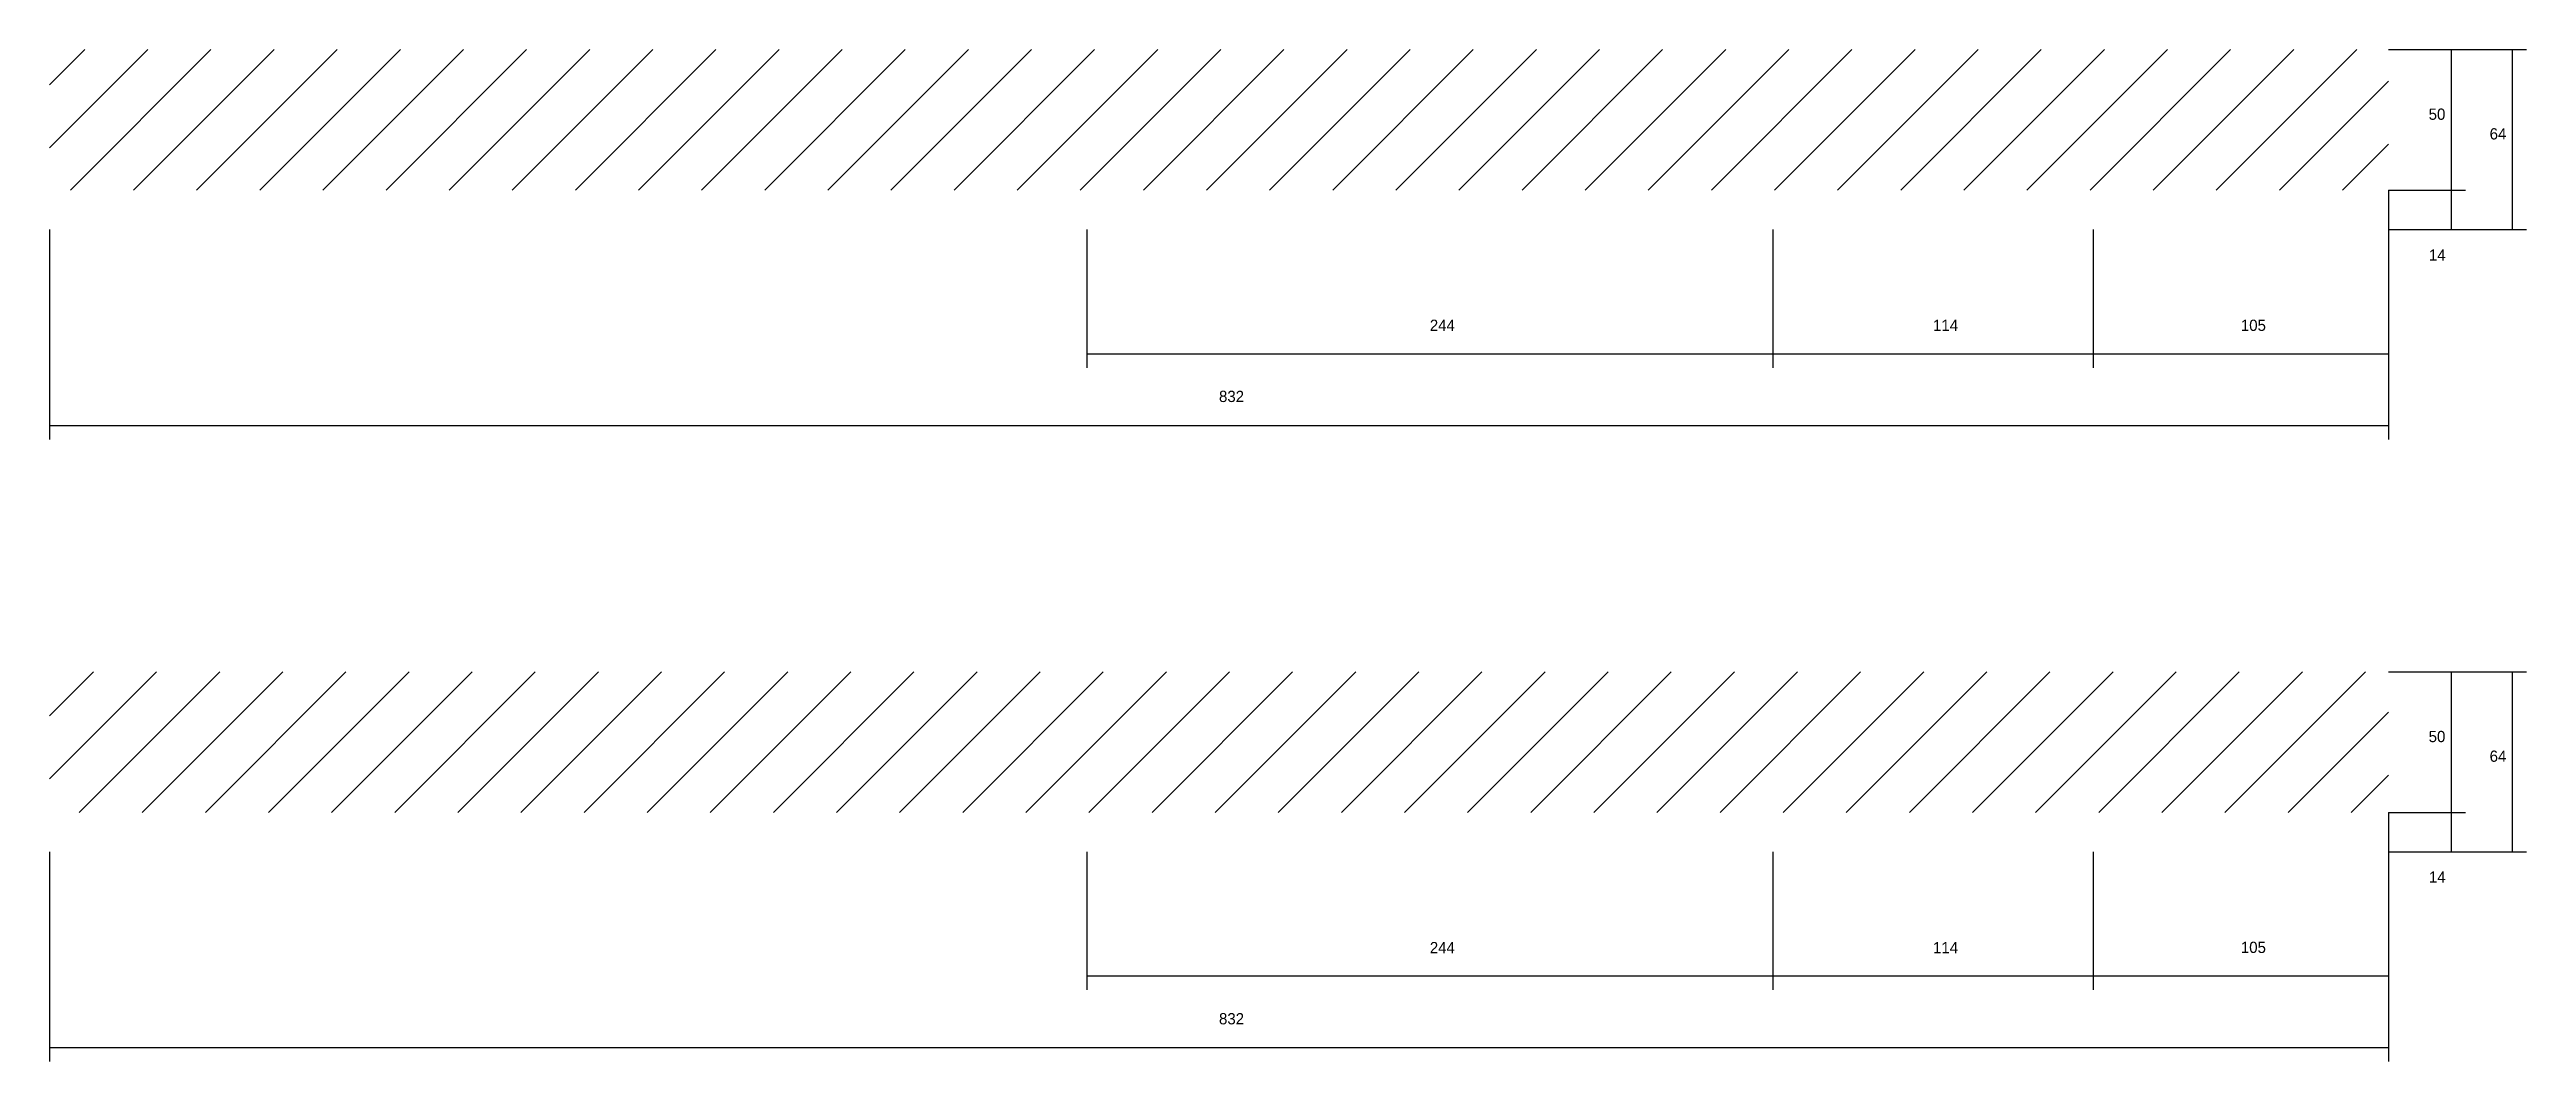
# Model space of a CAD drawing. Header units: metres. Extents: x 3217 to 5430, y 7871 to 9160.
# Drawn here: x 3217 to 4098, y 8707 to 9067 of the extents above; entities that cross this region are included whole.
import ezdxf

# ---------------------------------------------------------------- set-up
doc = ezdxf.new("R2010")
doc.units = ezdxf.units.M
for name, color, linetype in [('COTA', 2, 'Continuous'), ('Paineis', 7, 'Continuous'), ('REAPROVEITAMENTO', 3, 'Continuous')]:
    doc.layers.add(name, color=color, linetype=linetype)

msp = doc.modelspace()

# ---------------------------------------------------------------- texts
at = {"layer": 'COTA'}
for s, p in [('50', (4063.5, 9041.9)), ('64', (4085.2, 9034.9)), ('244', (3708.2, 8966.8)), ('114', (3887.2, 8966.8)), ('50', (4063.5, 8820.5)), ('64', (4085.2, 8813.5)), ('244', (3708.2, 8745.4)), ('114', (3887.2, 8745.4))]:
    msp.add_text(s, height=4, dxfattribs=at).set_placement(p)
at = {"layer": 'Paineis'}
for s, p in [('14', (4063.6, 8991.8)), ('105', (3996.7, 8966.8)), ('832', (3633.2, 8941.5)), ('14', (4063.6, 8770.5)), ('105', (3996.7, 8745.5)), ('832', (3633.2, 8720.1))]:
    msp.add_text(s, height=4, dxfattribs=at).set_placement(p)

# ---------------------------------------------------------------- hatches: boundary and pattern name
at = {"layer": 'REAPROVEITAMENTO'}
h = msp.add_hatch(dxfattribs=at)
h.set_pattern_fill('ANSI31', scale=5)
h.paths.add_polyline_path([(4049.2, 9016.9), (4049.2, 9066.9), (4049.2, 9066.9), (3217.2, 9066.9), (3217.2, 9066.9), (3217.2, 9016.9), (3217.2, 9016.9), (4049.2, 9016.9)])
h = msp.add_hatch(dxfattribs=at)
h.set_pattern_fill('ANSI31', scale=5)
h.paths.add_polyline_path([(4049.2, 8795.5), (4049.2, 8845.5), (4049.2, 8845.5), (3217.2, 8845.5), (3217.2, 8845.5), (3217.2, 8795.5), (3217.2, 8795.5), (4049.2, 8795.5)])

# ---------------------------------------------------------------- linework, layer by layer
at = {"layer": 'COTA'}
for p, q in [((4049.2, 9066.9), (4076.6, 9066.9)), ((4049.2, 9066.9), (4098.3, 9066.9)), ((4071.6, 9016.9), (4071.6, 9066.9)), ((4093.3, 9002.9), (4093.3, 9066.9)), ((4049.2, 9016.9), (4076.6, 9016.9)), ((3586.2, 9002.9), (3586.2, 8953.7)), ((3830.2, 9002.9), (3830.2, 8953.7)), ((3830.2, 9002.9), (3830.2, 8953.7)), ((3944.2, 9002.9), (3944.2, 8953.7)), ((4049.2, 9002.9), (4098.3, 9002.9)), ((3586.2, 8958.7), (3830.2, 8958.7)), ((3830.2, 8958.7), (3944.2, 8958.7)), ((4049.2, 8845.5), (4076.6, 8845.5)), ((4049.2, 8845.5), (4098.3, 8845.5)), ((4071.6, 8795.5), (4071.6, 8845.5)), ((4093.3, 8781.5), (4093.3, 8845.5)), ((4049.2, 8795.5), (4076.6, 8795.5)), ((3586.2, 8781.5), (3586.2, 8732.4)), ((3830.2, 8781.5), (3830.2, 8732.4)), ((3830.2, 8781.5), (3830.2, 8732.4)), ((3944.2, 8781.5), (3944.2, 8732.4)), ((4049.2, 8781.5), (4098.3, 8781.5)), ((3586.2, 8737.4), (3830.2, 8737.4)), ((3830.2, 8737.4), (3944.2, 8737.4))]:
    msp.add_line(p, q, dxfattribs=at)
at = {"layer": 'Paineis'}
for p, q in [((4049.2, 9016.9), (4049.2, 8928.2)), ((4049.2, 9016.9), (4076.6, 9016.9)), ((4071.6, 9002.9), (4071.6, 9016.9)), ((3217.2, 9002.9), (3217.2, 8928.2)), ((3944.2, 9002.9), (3944.2, 8953.7)), ((4049.2, 9002.9), (4076.6, 9002.9)), ((4049.2, 9002.9), (4049.2, 8953.7)), ((3944.2, 8958.7), (4049.2, 8958.7)), ((3217.2, 8933.2), (4049.2, 8933.2)), ((4049.2, 8795.5), (4049.2, 8706.9)), ((4049.2, 8795.5), (4076.6, 8795.5)), ((4071.6, 8781.5), (4071.6, 8795.5)), ((3217.2, 8781.5), (3217.2, 8706.9)), ((3944.2, 8781.5), (3944.2, 8732.4)), ((4049.2, 8781.5), (4076.6, 8781.5)), ((4049.2, 8781.5), (4049.2, 8732.4)), ((3944.2, 8737.4), (4049.2, 8737.4)), ((3217.2, 8711.9), (4049.2, 8711.9))]:
    msp.add_line(p, q, dxfattribs=at)

msp.set_redraw_order([(e.dxf.handle, doc.entitydb.next_handle()) for e in msp.query("TEXT MTEXT ATTDEF DIMENSION ARC_DIMENSION")])  # texts and dimensions are drawn at this point

doc.saveas('drawing.dxf')
